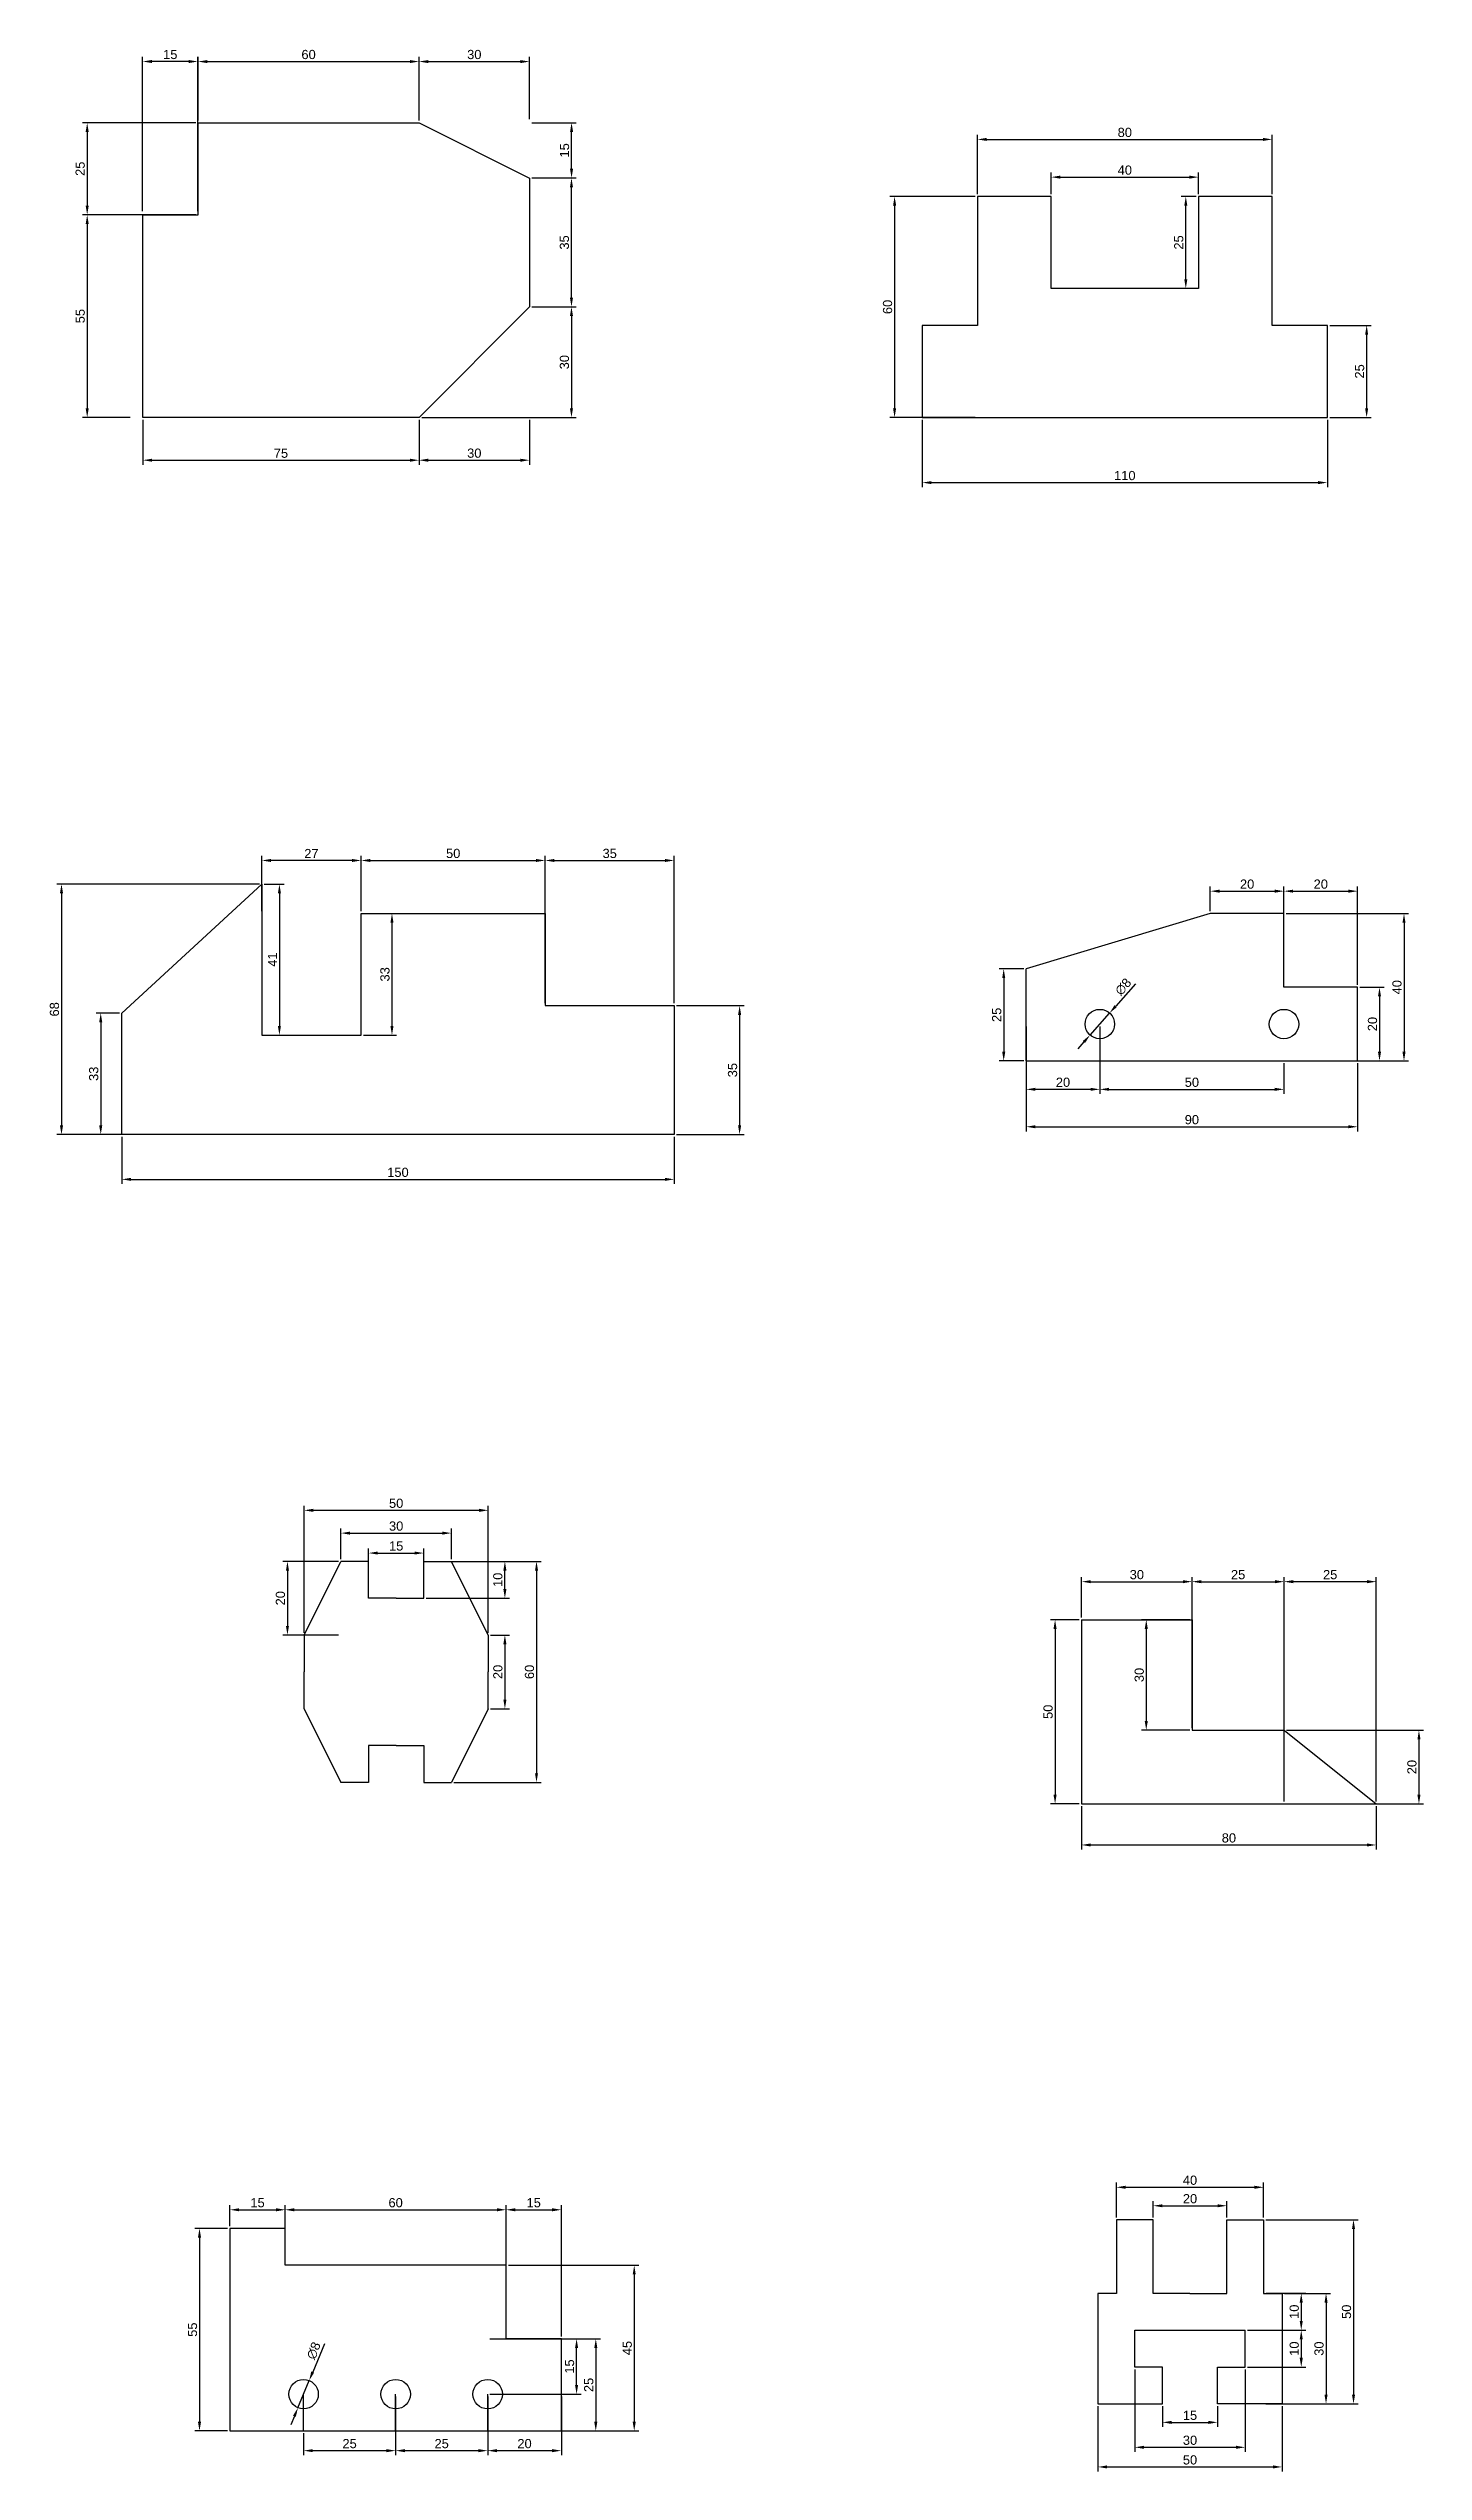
# Model space of a CAD drawing. Header units: millimetres. Extents: x 721 to 8170, y 1595 to 4606.
# Drawn here: x 721 to 1094, y 1641 to 2299 of the extents above; entities that cross this region are included whole.
import ezdxf

# ---------------------------------------------------------------- set-up
doc = ezdxf.new("R2010")
doc.units = ezdxf.units.MM
doc.layers.get('0').update_dxf_attribs({"color": 255})
doc.styles.get("Standard").update_dxf_attribs({"font": 'arial.ttf'})
doc.dimstyles.new('ISO-25', dxfattribs={"dimtxt": 2.5, "dimasz": 2.5, "dimexe": 1.25, "dimexo": 0.625, "dimtad": 1, "dimtxsty": 'Standard', "dimcen": 2.5, "dimadec": 0, "dimazin": 0, "dimtfac": 1, "dimtmove": 0, "dimatfit": 3, "dimfxl": 1, "dimarcsym": 0})

msp = doc.modelspace()

# ---------------------------------------------------------------- blocks, each defined once
blk = doc.blocks.new('*D1')
at = {"color": 0, "lineweight": -2, "transparency": 16777216}
for p, q in [((761.17, 2279.22), (761.17, 2296.46)), ((821.17, 2279.22), (821.17, 2296.46)), ((763.67, 2295.21), (818.67, 2295.21))]:
    blk.add_line(p, q, dxfattribs=at)
at = {"color": 0, "transparency": 16777216}
for points in [[(763.67, 2295.62), (763.67, 2294.79), (761.17, 2295.21)], [(818.67, 2295.62), (818.67, 2294.79), (821.17, 2295.21)]]:
    blk.add_solid(points, dxfattribs=at)
at = {"layer": 'Defpoints', "color": 0, "transparency": 16777216}
for p in [(821.17, 2295.21), (761.17, 2278.6), (821.17, 2278.6)]:
    blk.add_point(p, dxfattribs=at)
at = {"color": 0, "transparency": 16777216, "insert": (791.17, 2297.11), "char_height": 2.5, "attachment_point": 5}
blk.add_mtext('60', dxfattribs=at)
blk = doc.blocks.new('*D2')
at = {"color": 0, "lineweight": -2, "transparency": 16777216}
for p, q in [((760.55, 2278.6), (729.8, 2278.6)), ((731.05, 2276.1), (731.05, 2256.1)), ((760.55, 2253.6), (729.8, 2253.6))]:
    blk.add_line(p, q, dxfattribs=at)
at = {"color": 0, "transparency": 16777216}
for points in [[(730.63, 2276.1), (731.47, 2276.1), (731.05, 2278.6)], [(730.63, 2256.1), (731.47, 2256.1), (731.05, 2253.6)]]:
    blk.add_solid(points, dxfattribs=at)
at = {"layer": 'Defpoints', "color": 0, "transparency": 16777216}
for p in [(761.17, 2278.6), (731.05, 2253.6), (761.17, 2253.6)]:
    blk.add_point(p, dxfattribs=at)
at = {"color": 0, "transparency": 16777216, "insert": (729.15, 2266.1), "char_height": 2.5, "attachment_point": 5, "rotation": 90}
blk.add_mtext('25', dxfattribs=at)
blk = doc.blocks.new('*D3')
at = {"color": 0, "lineweight": -2, "transparency": 16777216}
for p, q in [((746.11, 2254.57), (746.11, 2296.47)), ((761.11, 2254.57), (761.11, 2296.47)), ((758.61, 2295.22), (748.61, 2295.22))]:
    blk.add_line(p, q, dxfattribs=at)
at = {"color": 0, "transparency": 16777216}
for points in [[(748.61, 2295.64), (748.61, 2294.81), (746.11, 2295.22)], [(758.61, 2295.64), (758.61, 2294.81), (761.11, 2295.22)]]:
    blk.add_solid(points, dxfattribs=at)
at = {"layer": 'Defpoints', "color": 0, "transparency": 16777216}
for p in [(746.11, 2295.22), (746.11, 2253.94), (761.11, 2253.94)]:
    blk.add_point(p, dxfattribs=at)
at = {"color": 0, "transparency": 16777216, "insert": (753.61, 2297.12), "char_height": 2.5, "attachment_point": 5}
blk.add_mtext('15', dxfattribs=at)
blk = doc.blocks.new('*D4')
at = {"color": 0, "lineweight": -2, "transparency": 16777216}
for p, q in [((821.17, 2279.59), (821.17, 2296.46)), ((851.17, 2279.59), (851.17, 2296.46)), ((823.67, 2295.21), (848.67, 2295.21))]:
    blk.add_line(p, q, dxfattribs=at)
at = {"color": 0, "transparency": 16777216}
for points in [[(823.67, 2295.62), (823.67, 2294.79), (821.17, 2295.21)], [(848.67, 2295.62), (848.67, 2294.79), (851.17, 2295.21)]]:
    blk.add_solid(points, dxfattribs=at)
at = {"layer": 'Defpoints', "color": 0, "transparency": 16777216}
for p in [(851.17, 2295.21), (821.17, 2278.96), (851.17, 2278.96)]:
    blk.add_point(p, dxfattribs=at)
at = {"color": 0, "transparency": 16777216, "insert": (836.17, 2297.11), "char_height": 2.5, "attachment_point": 5}
blk.add_mtext('30', dxfattribs=at)
blk = doc.blocks.new('*D5')
at = {"color": 0, "lineweight": -2, "transparency": 16777216}
for p, q in [((851.8, 2278.6), (863.83, 2278.6)), ((862.58, 2266.1), (862.58, 2276.1)), ((851.8, 2263.6), (863.83, 2263.6))]:
    blk.add_line(p, q, dxfattribs=at)
at = {"color": 0, "transparency": 16777216}
for points in [[(862.17, 2276.1), (863, 2276.1), (862.58, 2278.6)], [(862.17, 2266.1), (863, 2266.1), (862.58, 2263.6)]]:
    blk.add_solid(points, dxfattribs=at)
at = {"layer": 'Defpoints', "color": 0, "transparency": 16777216}
for p in [(851.17, 2278.6), (862.58, 2278.6), (851.17, 2263.6)]:
    blk.add_point(p, dxfattribs=at)
at = {"color": 0, "transparency": 16777216, "insert": (860.68, 2271.1), "char_height": 2.5, "attachment_point": 5, "rotation": 90}
blk.add_mtext('15', dxfattribs=at)
blk = doc.blocks.new('*D6')
at = {"color": 0, "lineweight": -2, "transparency": 16777216}
for p, q in [((851.8, 2263.6), (863.81, 2263.6)), ((862.56, 2231.1), (862.56, 2261.1)), ((851.8, 2228.6), (863.81, 2228.6))]:
    blk.add_line(p, q, dxfattribs=at)
at = {"color": 0, "transparency": 16777216}
for points in [[(862.14, 2261.1), (862.97, 2261.1), (862.56, 2263.6)], [(862.14, 2231.1), (862.97, 2231.1), (862.56, 2228.6)]]:
    blk.add_solid(points, dxfattribs=at)
at = {"layer": 'Defpoints', "color": 0, "transparency": 16777216}
for p in [(851.17, 2263.6), (862.56, 2263.6), (851.17, 2228.6)]:
    blk.add_point(p, dxfattribs=at)
at = {"color": 0, "transparency": 16777216, "insert": (860.65, 2246.1), "char_height": 2.5, "attachment_point": 5, "rotation": 90}
blk.add_mtext('35', dxfattribs=at)
blk = doc.blocks.new('*D7')
at = {"color": 0, "lineweight": -2, "transparency": 16777216}
for p, q in [((821.17, 2197.97), (821.17, 2185.74)), ((851.17, 2197.97), (851.17, 2185.74)), ((823.67, 2186.99), (848.67, 2186.99))]:
    blk.add_line(p, q, dxfattribs=at)
at = {"color": 0, "transparency": 16777216}
for points in [[(823.67, 2187.4), (823.67, 2186.57), (821.17, 2186.99)], [(848.67, 2187.4), (848.67, 2186.57), (851.17, 2186.99)]]:
    blk.add_solid(points, dxfattribs=at)
at = {"layer": 'Defpoints', "color": 0, "transparency": 16777216}
for p in [(821.17, 2198.6), (851.17, 2198.6), (851.17, 2186.99)]:
    blk.add_point(p, dxfattribs=at)
at = {"color": 0, "transparency": 16777216, "insert": (836.17, 2188.89), "char_height": 2.5, "attachment_point": 5}
blk.add_mtext('30', dxfattribs=at)
blk = doc.blocks.new('*D8')
at = {"color": 0, "lineweight": -2, "transparency": 16777216}
for p, q in [((851.9, 2228.6), (863.81, 2228.6)), ((862.56, 2226.1), (862.56, 2201.1)), ((821.9, 2198.6), (863.81, 2198.6))]:
    blk.add_line(p, q, dxfattribs=at)
at = {"color": 0, "transparency": 16777216}
for points in [[(862.14, 2226.1), (862.97, 2226.1), (862.56, 2228.6)], [(862.14, 2201.1), (862.97, 2201.1), (862.56, 2198.6)]]:
    blk.add_solid(points, dxfattribs=at)
at = {"layer": 'Defpoints', "color": 0, "transparency": 16777216}
for p in [(851.27, 2228.6), (821.27, 2198.6), (862.56, 2198.6)]:
    blk.add_point(p, dxfattribs=at)
at = {"color": 0, "transparency": 16777216, "insert": (860.65, 2213.6), "char_height": 2.5, "attachment_point": 5, "rotation": 90}
blk.add_mtext('30', dxfattribs=at)
blk = doc.blocks.new('*D9')
at = {"color": 0, "lineweight": -2, "transparency": 16777216}
for p, q in [((746.17, 2197.97), (746.17, 2185.74)), ((821.17, 2197.97), (821.17, 2185.74)), ((748.67, 2186.99), (818.67, 2186.99))]:
    blk.add_line(p, q, dxfattribs=at)
at = {"color": 0, "transparency": 16777216}
for points in [[(748.67, 2187.4), (748.67, 2186.57), (746.17, 2186.99)], [(818.67, 2187.4), (818.67, 2186.57), (821.17, 2186.99)]]:
    blk.add_solid(points, dxfattribs=at)
at = {"layer": 'Defpoints', "color": 0, "transparency": 16777216}
for p in [(746.17, 2198.6), (821.17, 2198.6), (821.17, 2186.99)]:
    blk.add_point(p, dxfattribs=at)
at = {"color": 0, "transparency": 16777216, "insert": (783.67, 2188.88), "char_height": 2.5, "attachment_point": 5}
blk.add_mtext('75', dxfattribs=at)
blk = doc.blocks.new('*D10')
at = {"color": 0, "lineweight": -2, "transparency": 16777216}
for p, q in [((742.72, 2253.6), (729.8, 2253.6)), ((731.05, 2251.1), (731.05, 2201.1)), ((742.72, 2198.6), (729.8, 2198.6))]:
    blk.add_line(p, q, dxfattribs=at)
at = {"color": 0, "transparency": 16777216}
for points in [[(730.63, 2251.1), (731.47, 2251.1), (731.05, 2253.6)], [(730.63, 2201.1), (731.47, 2201.1), (731.05, 2198.6)]]:
    blk.add_solid(points, dxfattribs=at)
at = {"layer": 'Defpoints', "color": 0, "transparency": 16777216}
for p in [(743.35, 2253.6), (731.05, 2198.6), (743.35, 2198.6)]:
    blk.add_point(p, dxfattribs=at)
at = {"color": 0, "transparency": 16777216, "insert": (729.15, 2226.1), "char_height": 2.5, "attachment_point": 5, "rotation": 90}
blk.add_mtext('55', dxfattribs=at)
blk = doc.blocks.new('*D11')
at = {"color": 0, "lineweight": -2, "transparency": 16777216}
for p, q in [((1032.2, 2258.6), (1028.13, 2258.6)), ((1029.38, 2236.1), (1029.38, 2256.1)), ((1032.2, 2233.6), (1028.13, 2233.6))]:
    blk.add_line(p, q, dxfattribs=at)
at = {"color": 0, "transparency": 16777216}
for points in [[(1028.96, 2256.1), (1029.8, 2256.1), (1029.38, 2258.6)], [(1028.96, 2236.1), (1029.8, 2236.1), (1029.38, 2233.6)]]:
    blk.add_solid(points, dxfattribs=at)
at = {"layer": 'Defpoints', "color": 0, "transparency": 16777216}
for p in [(1029.38, 2258.6), (1032.82, 2258.6), (1032.82, 2233.6)]:
    blk.add_point(p, dxfattribs=at)
at = {"color": 0, "transparency": 16777216, "insert": (1027.48, 2246.1), "char_height": 2.5, "attachment_point": 5, "rotation": 90}
blk.add_mtext('25', dxfattribs=at)
blk = doc.blocks.new('*D12')
at = {"color": 0, "lineweight": -2, "transparency": 16777216}
for p, q in [((992.82, 2259.22), (992.82, 2265.08)), ((995.32, 2263.83), (1030.32, 2263.83)), ((1032.82, 2259.22), (1032.82, 2265.08))]:
    blk.add_line(p, q, dxfattribs=at)
at = {"color": 0, "transparency": 16777216}
for points in [[(995.32, 2264.25), (995.32, 2263.41), (992.82, 2263.83)], [(1030.32, 2264.25), (1030.32, 2263.41), (1032.82, 2263.83)]]:
    blk.add_solid(points, dxfattribs=at)
at = {"layer": 'Defpoints', "color": 0, "transparency": 16777216}
for p in [(1032.82, 2263.83), (992.82, 2258.6), (1032.82, 2258.6)]:
    blk.add_point(p, dxfattribs=at)
at = {"color": 0, "transparency": 16777216, "insert": (1012.82, 2265.73), "char_height": 2.5, "attachment_point": 5}
blk.add_mtext('40', dxfattribs=at)
blk = doc.blocks.new('*D13')
at = {"color": 0, "lineweight": -2, "transparency": 16777216}
for p, q in [((972.82, 2259.22), (972.82, 2275.32)), ((975.32, 2274.07), (1050.32, 2274.07)), ((1052.82, 2259.22), (1052.82, 2275.32))]:
    blk.add_line(p, q, dxfattribs=at)
at = {"color": 0, "transparency": 16777216}
for points in [[(975.32, 2274.49), (975.32, 2273.66), (972.82, 2274.07)], [(1050.32, 2274.49), (1050.32, 2273.66), (1052.82, 2274.07)]]:
    blk.add_solid(points, dxfattribs=at)
at = {"layer": 'Defpoints', "color": 0, "transparency": 16777216}
for p in [(1052.82, 2274.07), (972.82, 2258.6), (1052.82, 2258.6)]:
    blk.add_point(p, dxfattribs=at)
at = {"color": 0, "transparency": 16777216, "insert": (1012.82, 2275.97), "char_height": 2.5, "attachment_point": 5}
blk.add_mtext('80', dxfattribs=at)
blk = doc.blocks.new('*D14')
at = {"color": 0, "lineweight": -2, "transparency": 16777216}
for p, q in [((972.2, 2258.6), (949.05, 2258.6)), ((950.3, 2256.1), (950.3, 2201.1)), ((972.2, 2198.6), (949.05, 2198.6))]:
    blk.add_line(p, q, dxfattribs=at)
at = {"color": 0, "transparency": 16777216}
for points in [[(949.88, 2256.1), (950.72, 2256.1), (950.3, 2258.6)], [(949.88, 2201.1), (950.72, 2201.1), (950.3, 2198.6)]]:
    blk.add_solid(points, dxfattribs=at)
at = {"layer": 'Defpoints', "color": 0, "transparency": 16777216}
for p in [(972.82, 2258.6), (950.3, 2198.6), (972.82, 2198.6)]:
    blk.add_point(p, dxfattribs=at)
at = {"color": 0, "transparency": 16777216, "insert": (948.4, 2228.6), "char_height": 2.5, "attachment_point": 5, "rotation": 90}
blk.add_mtext('60', dxfattribs=at)
blk = doc.blocks.new('*D15')
at = {"color": 0, "lineweight": -2, "transparency": 16777216}
for p, q in [((1068.45, 2223.6), (1079.74, 2223.6)), ((1078.49, 2221.1), (1078.49, 2201.1)), ((1068.45, 2198.6), (1079.74, 2198.6))]:
    blk.add_line(p, q, dxfattribs=at)
at = {"color": 0, "transparency": 16777216}
for points in [[(1078.07, 2221.1), (1078.9, 2221.1), (1078.49, 2223.6)], [(1078.07, 2201.1), (1078.9, 2201.1), (1078.49, 2198.6)]]:
    blk.add_solid(points, dxfattribs=at)
at = {"layer": 'Defpoints', "color": 0, "transparency": 16777216}
for p in [(1067.82, 2223.6), (1067.82, 2198.6), (1078.49, 2198.6)]:
    blk.add_point(p, dxfattribs=at)
at = {"color": 0, "transparency": 16777216, "insert": (1076.58, 2211.1), "char_height": 2.5, "attachment_point": 5, "rotation": 90}
blk.add_mtext('25', dxfattribs=at)
blk = doc.blocks.new('*D16')
at = {"color": 0, "lineweight": -2, "transparency": 16777216}
for p, q in [((957.82, 2197.97), (957.82, 2179.66)), ((1067.82, 2197.97), (1067.82, 2179.66)), ((960.32, 2180.91), (1065.32, 2180.91))]:
    blk.add_line(p, q, dxfattribs=at)
at = {"color": 0, "transparency": 16777216}
for points in [[(960.32, 2181.33), (960.32, 2180.5), (957.82, 2180.91)], [(1065.32, 2181.33), (1065.32, 2180.5), (1067.82, 2180.91)]]:
    blk.add_solid(points, dxfattribs=at)
at = {"layer": 'Defpoints', "color": 0, "transparency": 16777216}
for p in [(957.82, 2198.6), (1067.82, 2198.6), (1067.82, 2180.91)]:
    blk.add_point(p, dxfattribs=at)
at = {"color": 0, "transparency": 16777216, "insert": (1012.82, 2182.81), "char_height": 2.5, "attachment_point": 5}
blk.add_mtext('110', dxfattribs=at)
blk = doc.blocks.new('*D17')
at = {"color": 0, "lineweight": -2, "transparency": 16777216}
for p, q in [((777.82, 2071.92), (722.82, 2071.92)), ((724.07, 2069.42), (724.07, 2006.42)), ((777.82, 2003.92), (722.82, 2003.92))]:
    blk.add_line(p, q, dxfattribs=at)
at = {"color": 0, "transparency": 16777216}
for points in [[(723.65, 2069.42), (724.49, 2069.42), (724.07, 2071.92)], [(723.65, 2006.42), (724.49, 2006.42), (724.07, 2003.92)]]:
    blk.add_solid(points, dxfattribs=at)
at = {"layer": 'Defpoints', "color": 0, "transparency": 16777216}
for p in [(778.44, 2071.92), (724.07, 2003.92), (778.44, 2003.92)]:
    blk.add_point(p, dxfattribs=at)
at = {"color": 0, "transparency": 16777216, "insert": (722.17, 2037.92), "char_height": 2.5, "attachment_point": 5, "rotation": 90}
blk.add_mtext('68', dxfattribs=at)
blk = doc.blocks.new('*D18')
at = {"color": 0, "lineweight": -2, "transparency": 16777216}
for p, q in [((739.82, 2036.92), (733.48, 2036.92)), ((734.73, 2034.42), (734.73, 2006.42)), ((739.82, 2003.92), (733.48, 2003.92))]:
    blk.add_line(p, q, dxfattribs=at)
at = {"color": 0, "transparency": 16777216}
for points in [[(734.31, 2034.42), (735.15, 2034.42), (734.73, 2036.92)], [(734.31, 2006.42), (735.15, 2006.42), (734.73, 2003.92)]]:
    blk.add_solid(points, dxfattribs=at)
at = {"layer": 'Defpoints', "color": 0, "transparency": 16777216}
for p in [(740.44, 2036.92), (734.73, 2003.92), (740.44, 2003.92)]:
    blk.add_point(p, dxfattribs=at)
at = {"color": 0, "transparency": 16777216, "insert": (732.83, 2020.42), "char_height": 2.5, "attachment_point": 5, "rotation": 90}
blk.add_mtext('33', dxfattribs=at)
blk = doc.blocks.new('*D19')
at = {"color": 0, "lineweight": -2, "transparency": 16777216}
for p, q in [((779.07, 2071.92), (784.5, 2071.92)), ((783.25, 2069.42), (783.25, 2033.42)), ((779.07, 2030.92), (784.5, 2030.92))]:
    blk.add_line(p, q, dxfattribs=at)
at = {"color": 0, "transparency": 16777216}
for points in [[(782.83, 2069.42), (783.66, 2069.42), (783.25, 2071.92)], [(782.83, 2033.42), (783.66, 2033.42), (783.25, 2030.92)]]:
    blk.add_solid(points, dxfattribs=at)
at = {"layer": 'Defpoints', "color": 0, "transparency": 16777216}
for p in [(778.44, 2071.92), (778.44, 2030.92), (783.25, 2030.92)]:
    blk.add_point(p, dxfattribs=at)
at = {"color": 0, "transparency": 16777216, "insert": (781.37, 2051.42), "char_height": 2.5, "attachment_point": 5, "rotation": 90}
blk.add_mtext('41', dxfattribs=at)
blk = doc.blocks.new('*D20')
at = {"color": 0, "lineweight": -2, "transparency": 16777216}
for p, q in [((778.44, 2064.54), (778.44, 2079.58)), ((805.44, 2064.54), (805.44, 2079.58)), ((802.94, 2078.33), (780.94, 2078.33))]:
    blk.add_line(p, q, dxfattribs=at)
at = {"color": 0, "transparency": 16777216}
for points in [[(780.94, 2078.75), (780.94, 2077.92), (778.44, 2078.33)], [(802.94, 2078.75), (802.94, 2077.92), (805.44, 2078.33)]]:
    blk.add_solid(points, dxfattribs=at)
at = {"layer": 'Defpoints', "color": 0, "transparency": 16777216}
for p in [(778.44, 2078.33), (778.44, 2063.92), (805.44, 2063.92)]:
    blk.add_point(p, dxfattribs=at)
at = {"color": 0, "transparency": 16777216, "insert": (791.94, 2080.21), "char_height": 2.5, "attachment_point": 5}
blk.add_mtext('27', dxfattribs=at)
blk = doc.blocks.new('*D21')
at = {"color": 0, "lineweight": -2, "transparency": 16777216}
for p, q in [((806.07, 2063.92), (815.06, 2063.92)), ((813.81, 2061.42), (813.81, 2033.42)), ((806.07, 2030.92), (815.06, 2030.92))]:
    blk.add_line(p, q, dxfattribs=at)
at = {"color": 0, "transparency": 16777216}
for points in [[(813.4, 2061.42), (814.23, 2061.42), (813.81, 2063.92)], [(813.4, 2033.42), (814.23, 2033.42), (813.81, 2030.92)]]:
    blk.add_solid(points, dxfattribs=at)
at = {"layer": 'Defpoints', "color": 0, "transparency": 16777216}
for p in [(805.44, 2063.92), (805.44, 2030.92), (813.81, 2030.92)]:
    blk.add_point(p, dxfattribs=at)
at = {"color": 0, "transparency": 16777216, "insert": (811.91, 2047.42), "char_height": 2.5, "attachment_point": 5, "rotation": 90}
blk.add_mtext('33', dxfattribs=at)
blk = doc.blocks.new('*D22')
at = {"color": 0, "lineweight": -2, "transparency": 16777216}
for p, q in [((805.44, 2064.55), (805.44, 2079.58)), ((855.44, 2064.55), (855.44, 2079.58)), ((807.94, 2078.33), (852.94, 2078.33))]:
    blk.add_line(p, q, dxfattribs=at)
at = {"color": 0, "transparency": 16777216}
for points in [[(807.94, 2078.75), (807.94, 2077.92), (805.44, 2078.33)], [(852.94, 2078.75), (852.94, 2077.92), (855.44, 2078.33)]]:
    blk.add_solid(points, dxfattribs=at)
at = {"layer": 'Defpoints', "color": 0, "transparency": 16777216}
for p in [(855.44, 2078.33), (805.44, 2063.93), (855.44, 2063.93)]:
    blk.add_point(p, dxfattribs=at)
at = {"color": 0, "transparency": 16777216, "insert": (830.44, 2080.23), "char_height": 2.5, "attachment_point": 5}
blk.add_mtext('50', dxfattribs=at)
blk = doc.blocks.new('*D23')
at = {"color": 0, "lineweight": -2, "transparency": 16777216}
for p, q in [((855.44, 2039.55), (855.44, 2079.58)), ((890.44, 2039.55), (890.44, 2079.58)), ((857.94, 2078.33), (887.94, 2078.33))]:
    blk.add_line(p, q, dxfattribs=at)
at = {"color": 0, "transparency": 16777216}
for points in [[(857.94, 2078.75), (857.94, 2077.91), (855.44, 2078.33)], [(887.94, 2078.75), (887.94, 2077.91), (890.44, 2078.33)]]:
    blk.add_solid(points, dxfattribs=at)
at = {"layer": 'Defpoints', "color": 0, "transparency": 16777216}
for p in [(890.44, 2078.33), (855.44, 2038.92), (890.44, 2038.92)]:
    blk.add_point(p, dxfattribs=at)
at = {"color": 0, "transparency": 16777216, "insert": (872.94, 2080.23), "char_height": 2.5, "attachment_point": 5}
blk.add_mtext('35', dxfattribs=at)
blk = doc.blocks.new('*D24')
at = {"color": 0, "lineweight": -2, "transparency": 16777216}
for p, q in [((891.07, 2038.92), (909.46, 2038.92)), ((908.21, 2036.42), (908.21, 2006.42)), ((891.07, 2003.92), (909.46, 2003.92))]:
    blk.add_line(p, q, dxfattribs=at)
at = {"color": 0, "transparency": 16777216}
for points in [[(907.8, 2036.42), (908.63, 2036.42), (908.21, 2038.92)], [(907.8, 2006.42), (908.63, 2006.42), (908.21, 2003.92)]]:
    blk.add_solid(points, dxfattribs=at)
at = {"layer": 'Defpoints', "color": 0, "transparency": 16777216}
for p in [(890.44, 2038.92), (890.44, 2003.92), (908.21, 2003.92)]:
    blk.add_point(p, dxfattribs=at)
at = {"color": 0, "transparency": 16777216, "insert": (906.31, 2021.42), "char_height": 2.5, "attachment_point": 5, "rotation": 90}
blk.add_mtext('35', dxfattribs=at)
blk = doc.blocks.new('*D25')
at = {"color": 0, "lineweight": -2, "transparency": 16777216}
for p, q in [((740.44, 2003.29), (740.44, 1990.51)), ((890.44, 2003.29), (890.44, 1990.51)), ((742.94, 1991.76), (887.94, 1991.76))]:
    blk.add_line(p, q, dxfattribs=at)
at = {"color": 0, "transparency": 16777216}
for points in [[(742.94, 1992.18), (742.94, 1991.35), (740.44, 1991.76)], [(887.94, 1992.18), (887.94, 1991.35), (890.44, 1991.76)]]:
    blk.add_solid(points, dxfattribs=at)
at = {"layer": 'Defpoints', "color": 0, "transparency": 16777216}
for p in [(740.44, 2003.92), (890.44, 2003.92), (890.44, 1991.76)]:
    blk.add_point(p, dxfattribs=at)
at = {"color": 0, "transparency": 16777216, "insert": (815.44, 1993.66), "char_height": 2.5, "attachment_point": 5}
blk.add_mtext('150', dxfattribs=at)
blk = doc.blocks.new('*D26')
at = {"color": 0, "lineweight": -2, "transparency": 16777216}
for p, q in [((985.4, 2048.92), (978.68, 2048.92)), ((979.93, 2046.42), (979.93, 2026.42)), ((985.4, 2023.92), (978.68, 2023.92))]:
    blk.add_line(p, q, dxfattribs=at)
at = {"color": 0, "transparency": 16777216}
for points in [[(979.52, 2046.42), (980.35, 2046.42), (979.93, 2048.92)], [(979.52, 2026.42), (980.35, 2026.42), (979.93, 2023.92)]]:
    blk.add_solid(points, dxfattribs=at)
at = {"layer": 'Defpoints', "color": 0, "transparency": 16777216}
for p in [(986.03, 2048.92), (979.93, 2023.92), (986.03, 2023.92)]:
    blk.add_point(p, dxfattribs=at)
at = {"color": 0, "transparency": 16777216, "insert": (978.03, 2036.42), "char_height": 2.5, "attachment_point": 5, "rotation": 90}
blk.add_mtext('25', dxfattribs=at)
blk = doc.blocks.new('*D27')
at = {"color": 0, "lineweight": -2, "transparency": 16777216}
for p, q in [((986.03, 2023.29), (986.03, 2004.79)), ((1076.03, 2023.29), (1076.03, 2004.79)), ((988.53, 2006.04), (1073.53, 2006.04))]:
    blk.add_line(p, q, dxfattribs=at)
at = {"color": 0, "transparency": 16777216}
for points in [[(988.53, 2006.46), (988.53, 2005.63), (986.03, 2006.04)], [(1073.53, 2006.46), (1073.53, 2005.63), (1076.03, 2006.04)]]:
    blk.add_solid(points, dxfattribs=at)
at = {"layer": 'Defpoints', "color": 0, "transparency": 16777216}
for p in [(986.03, 2023.92), (1076.03, 2023.92), (1076.03, 2006.04)]:
    blk.add_point(p, dxfattribs=at)
at = {"color": 0, "transparency": 16777216, "insert": (1031.03, 2007.95), "char_height": 2.5, "attachment_point": 5}
blk.add_mtext('90', dxfattribs=at)
blk = doc.blocks.new('*D28')
at = {"color": 0, "lineweight": -2, "transparency": 16777216}
for p, q in [((986.03, 2033.29), (986.03, 2014.95)), ((1006.03, 2033.29), (1006.03, 2014.95)), ((1003.53, 2016.2), (988.53, 2016.2))]:
    blk.add_line(p, q, dxfattribs=at)
at = {"color": 0, "transparency": 16777216}
for points in [[(988.53, 2016.62), (988.53, 2015.79), (986.03, 2016.2)], [(1003.53, 2016.62), (1003.53, 2015.79), (1006.03, 2016.2)]]:
    blk.add_solid(points, dxfattribs=at)
at = {"layer": 'Defpoints', "color": 0, "transparency": 16777216}
for p in [(986.03, 2033.92), (1006.03, 2033.92), (986.03, 2016.2)]:
    blk.add_point(p, dxfattribs=at)
at = {"color": 0, "transparency": 16777216, "insert": (996.03, 2018.11), "char_height": 2.5, "attachment_point": 5}
blk.add_mtext('20', dxfattribs=at)
blk = doc.blocks.new('*D29')
at = {"color": 0, "lineweight": -2, "transparency": 16777216}
for p, q in [((1015.73, 2044.85), (1010.34, 2038.78)), ((1003.37, 2030.93), (1008.68, 2036.91)), ((1001.71, 2029.06), (1000.05, 2027.19))]:
    blk.add_line(p, q, dxfattribs=at)
at = {"color": 0, "transparency": 16777216}
for points in [[(1010.03, 2039.06), (1010.65, 2038.5), (1008.68, 2036.91)], [(1001.4, 2029.33), (1002.02, 2028.78), (1003.37, 2030.93)]]:
    blk.add_solid(points, dxfattribs=at)
at = {"layer": 'Defpoints', "color": 0, "transparency": 16777216}
for p in [(1008.68, 2036.91), (1003.37, 2030.93)]:
    blk.add_point(p, dxfattribs=at)
at = {"color": 0, "transparency": 16777216, "insert": (1012.39, 2044.06), "char_height": 2.5, "attachment_point": 5, "rotation": 48.40909}
blk.add_mtext('∅8', dxfattribs=at)
blk = doc.blocks.new('*D30')
at = {"color": 0, "lineweight": -2, "transparency": 16777216}
for p, q in [((1006.03, 2023.3), (1006.03, 2014.95)), ((1056.03, 2023.3), (1056.03, 2014.95)), ((1008.53, 2016.2), (1053.53, 2016.2))]:
    blk.add_line(p, q, dxfattribs=at)
at = {"color": 0, "transparency": 16777216}
for points in [[(1008.53, 2016.62), (1008.53, 2015.79), (1006.03, 2016.2)], [(1053.53, 2016.62), (1053.53, 2015.79), (1056.03, 2016.2)]]:
    blk.add_solid(points, dxfattribs=at)
at = {"layer": 'Defpoints', "color": 0, "transparency": 16777216}
for p in [(1006.03, 2023.92), (1056.03, 2023.92), (1056.03, 2016.2)]:
    blk.add_point(p, dxfattribs=at)
at = {"color": 0, "transparency": 16777216, "insert": (1031.03, 2018.11), "char_height": 2.5, "attachment_point": 5}
blk.add_mtext('50', dxfattribs=at)
blk = doc.blocks.new('*D31')
at = {"color": 0, "lineweight": -2, "transparency": 16777216}
for p, q in [((1076.65, 2043.92), (1083.23, 2043.92)), ((1081.98, 2041.42), (1081.98, 2026.42)), ((1076.65, 2023.92), (1083.23, 2023.92))]:
    blk.add_line(p, q, dxfattribs=at)
at = {"color": 0, "transparency": 16777216}
for points in [[(1081.56, 2041.42), (1082.39, 2041.42), (1081.98, 2043.92)], [(1081.56, 2026.42), (1082.39, 2026.42), (1081.98, 2023.92)]]:
    blk.add_solid(points, dxfattribs=at)
at = {"layer": 'Defpoints', "color": 0, "transparency": 16777216}
for p in [(1076.03, 2043.92), (1076.03, 2023.92), (1081.98, 2023.92)]:
    blk.add_point(p, dxfattribs=at)
at = {"color": 0, "transparency": 16777216, "insert": (1080.08, 2033.92), "char_height": 2.5, "attachment_point": 5, "rotation": 90}
blk.add_mtext('20', dxfattribs=at)
blk = doc.blocks.new('*D32')
at = {"color": 0, "lineweight": -2, "transparency": 16777216}
for p, q in [((1056.65, 2063.92), (1089.88, 2063.92)), ((1088.63, 2061.42), (1088.63, 2026.42)), ((1056.65, 2023.92), (1089.88, 2023.92))]:
    blk.add_line(p, q, dxfattribs=at)
at = {"color": 0, "transparency": 16777216}
for points in [[(1088.21, 2061.42), (1089.05, 2061.42), (1088.63, 2063.92)], [(1088.21, 2026.42), (1089.05, 2026.42), (1088.63, 2023.92)]]:
    blk.add_solid(points, dxfattribs=at)
at = {"layer": 'Defpoints', "color": 0, "transparency": 16777216}
for p in [(1056.03, 2063.92), (1056.03, 2023.92), (1088.63, 2023.92)]:
    blk.add_point(p, dxfattribs=at)
at = {"color": 0, "transparency": 16777216, "insert": (1086.73, 2043.92), "char_height": 2.5, "attachment_point": 5, "rotation": 90}
blk.add_mtext('40', dxfattribs=at)
blk = doc.blocks.new('*D33')
at = {"color": 0, "lineweight": -2, "transparency": 16777216}
for p, q in [((1036.03, 2064.54), (1036.03, 2071.25)), ((1038.53, 2070), (1053.53, 2070)), ((1056.03, 2064.54), (1056.03, 2071.25))]:
    blk.add_line(p, q, dxfattribs=at)
at = {"color": 0, "transparency": 16777216}
for points in [[(1038.53, 2070.42), (1038.53, 2069.58), (1036.03, 2070)], [(1053.53, 2070.42), (1053.53, 2069.58), (1056.03, 2070)]]:
    blk.add_solid(points, dxfattribs=at)
at = {"layer": 'Defpoints', "color": 0, "transparency": 16777216}
for p in [(1056.03, 2070), (1036.03, 2063.92), (1056.03, 2063.92)]:
    blk.add_point(p, dxfattribs=at)
at = {"color": 0, "transparency": 16777216, "insert": (1046.03, 2071.9), "char_height": 2.5, "attachment_point": 5}
blk.add_mtext('20', dxfattribs=at)
blk = doc.blocks.new('*D34')
at = {"color": 0, "lineweight": -2, "transparency": 16777216}
for p, q in [((1056.03, 2044.54), (1056.03, 2071.25)), ((1058.53, 2070), (1073.53, 2070)), ((1076.03, 2044.54), (1076.03, 2071.25))]:
    blk.add_line(p, q, dxfattribs=at)
at = {"color": 0, "transparency": 16777216}
for points in [[(1058.53, 2070.42), (1058.53, 2069.58), (1056.03, 2070)], [(1073.53, 2070.42), (1073.53, 2069.58), (1076.03, 2070)]]:
    blk.add_solid(points, dxfattribs=at)
at = {"layer": 'Defpoints', "color": 0, "transparency": 16777216}
for p in [(1076.03, 2070), (1056.03, 2043.92), (1076.03, 2043.92)]:
    blk.add_point(p, dxfattribs=at)
at = {"color": 0, "transparency": 16777216, "insert": (1066.03, 2071.9), "char_height": 2.5, "attachment_point": 5}
blk.add_mtext('20', dxfattribs=at)
blk = doc.blocks.new('*D35')
at = {"color": 0, "lineweight": -2, "transparency": 16777216}
for p, q in [((807.45, 1878.68), (807.45, 1891.57)), ((809.95, 1890.32), (819.95, 1890.32)), ((822.45, 1878.68), (822.45, 1891.57))]:
    blk.add_line(p, q, dxfattribs=at)
at = {"color": 0, "transparency": 16777216}
for points in [[(809.95, 1890.73), (809.95, 1889.9), (807.45, 1890.32)], [(819.95, 1890.73), (819.95, 1889.9), (822.45, 1890.32)]]:
    blk.add_solid(points, dxfattribs=at)
at = {"layer": 'Defpoints', "color": 0, "transparency": 16777216}
for p in [(822.45, 1890.32), (807.45, 1878.05), (822.45, 1878.05)]:
    blk.add_point(p, dxfattribs=at)
at = {"color": 0, "transparency": 16777216, "insert": (814.95, 1892.22), "char_height": 2.5, "attachment_point": 5}
blk.add_mtext('15', dxfattribs=at)
blk = doc.blocks.new('*D36')
at = {"color": 0, "lineweight": -2, "transparency": 16777216}
for p, q in [((799.95, 1888.68), (799.95, 1896.98)), ((802.45, 1895.73), (827.45, 1895.73)), ((829.95, 1888.68), (829.95, 1896.98))]:
    blk.add_line(p, q, dxfattribs=at)
at = {"color": 0, "transparency": 16777216}
for points in [[(802.45, 1896.15), (802.45, 1895.31), (799.95, 1895.73)], [(827.45, 1896.15), (827.45, 1895.31), (829.95, 1895.73)]]:
    blk.add_solid(points, dxfattribs=at)
at = {"layer": 'Defpoints', "color": 0, "transparency": 16777216}
for p in [(829.95, 1895.73), (799.95, 1888.05), (829.95, 1888.05)]:
    blk.add_point(p, dxfattribs=at)
at = {"color": 0, "transparency": 16777216, "insert": (814.95, 1897.63), "char_height": 2.5, "attachment_point": 5}
blk.add_mtext('30', dxfattribs=at)
blk = doc.blocks.new('*D37')
at = {"color": 0, "lineweight": -2, "transparency": 16777216}
for p, q in [((789.95, 1868.68), (789.95, 1903.17)), ((792.45, 1901.92), (837.45, 1901.92)), ((839.95, 1868.68), (839.95, 1903.17))]:
    blk.add_line(p, q, dxfattribs=at)
at = {"color": 0, "transparency": 16777216}
for points in [[(792.45, 1902.34), (792.45, 1901.5), (789.95, 1901.92)], [(837.45, 1902.34), (837.45, 1901.5), (839.95, 1901.92)]]:
    blk.add_solid(points, dxfattribs=at)
at = {"layer": 'Defpoints', "color": 0, "transparency": 16777216}
for p in [(839.95, 1901.92), (789.95, 1868.05), (839.95, 1868.05)]:
    blk.add_point(p, dxfattribs=at)
at = {"color": 0, "transparency": 16777216, "insert": (814.95, 1903.82), "char_height": 2.5, "attachment_point": 5}
blk.add_mtext('50', dxfattribs=at)
blk = doc.blocks.new('*D38')
at = {"color": 0, "lineweight": -2, "transparency": 16777216}
for p, q in [((823.08, 1888.05), (845.73, 1888.05)), ((844.48, 1880.55), (844.48, 1885.55)), ((823.08, 1878.05), (845.73, 1878.05))]:
    blk.add_line(p, q, dxfattribs=at)
at = {"color": 0, "transparency": 16777216}
for points in [[(844.06, 1885.55), (844.89, 1885.55), (844.48, 1888.05)], [(844.06, 1880.55), (844.89, 1880.55), (844.48, 1878.05)]]:
    blk.add_solid(points, dxfattribs=at)
at = {"layer": 'Defpoints', "color": 0, "transparency": 16777216}
for p in [(822.45, 1888.05), (844.48, 1888.05), (822.45, 1878.05)]:
    blk.add_point(p, dxfattribs=at)
at = {"color": 0, "transparency": 16777216, "insert": (842.57, 1883.05), "char_height": 2.5, "attachment_point": 5, "rotation": 90}
blk.add_mtext('10', dxfattribs=at)
blk = doc.blocks.new('*D39')
at = {"color": 0, "lineweight": -2, "transparency": 16777216}
for p, q in [((840.58, 1868.05), (845.73, 1868.05)), ((844.48, 1865.55), (844.48, 1850.55)), ((840.58, 1848.05), (845.73, 1848.05))]:
    blk.add_line(p, q, dxfattribs=at)
at = {"color": 0, "transparency": 16777216}
for points in [[(844.06, 1865.55), (844.9, 1865.55), (844.48, 1868.05)], [(844.06, 1850.55), (844.9, 1850.55), (844.48, 1848.05)]]:
    blk.add_solid(points, dxfattribs=at)
at = {"layer": 'Defpoints', "color": 0, "transparency": 16777216}
for p in [(839.95, 1868.05), (839.95, 1848.05), (844.48, 1848.05)]:
    blk.add_point(p, dxfattribs=at)
at = {"color": 0, "transparency": 16777216, "insert": (842.58, 1858.05), "char_height": 2.5, "attachment_point": 5, "rotation": 90}
blk.add_mtext('20', dxfattribs=at)
blk = doc.blocks.new('*D40')
at = {"color": 0, "lineweight": -2, "transparency": 16777216}
for p, q in [((830.58, 1888.05), (854.31, 1888.05)), ((853.06, 1885.55), (853.06, 1830.55)), ((830.58, 1828.05), (854.31, 1828.05))]:
    blk.add_line(p, q, dxfattribs=at)
at = {"color": 0, "transparency": 16777216}
for points in [[(852.65, 1885.55), (853.48, 1885.55), (853.06, 1888.05)], [(852.65, 1830.55), (853.48, 1830.55), (853.06, 1828.05)]]:
    blk.add_solid(points, dxfattribs=at)
at = {"layer": 'Defpoints', "color": 0, "transparency": 16777216}
for p in [(829.95, 1888.05), (829.95, 1828.05), (853.06, 1828.05)]:
    blk.add_point(p, dxfattribs=at)
at = {"color": 0, "transparency": 16777216, "insert": (851.16, 1858.05), "char_height": 2.5, "attachment_point": 5, "rotation": 90}
blk.add_mtext('60', dxfattribs=at)
blk = doc.blocks.new('*D41')
at = {"color": 0, "lineweight": -2, "transparency": 16777216}
for p, q in [((769.81, 1707.62), (769.81, 1713.29)), ((772.31, 1712.04), (782.31, 1712.04)), ((784.81, 1707.62), (784.81, 1713.29))]:
    blk.add_line(p, q, dxfattribs=at)
at = {"color": 0, "transparency": 16777216}
for points in [[(772.31, 1712.46), (772.31, 1711.62), (769.81, 1712.04)], [(782.31, 1712.46), (782.31, 1711.62), (784.81, 1712.04)]]:
    blk.add_solid(points, dxfattribs=at)
at = {"layer": 'Defpoints', "color": 0, "transparency": 16777216}
for p in [(784.81, 1712.04), (769.81, 1706.99), (784.81, 1706.99)]:
    blk.add_point(p, dxfattribs=at)
at = {"color": 0, "transparency": 16777216, "insert": (777.31, 1713.94), "char_height": 2.5, "attachment_point": 5}
blk.add_mtext('15', dxfattribs=at)
blk = doc.blocks.new('*D42')
at = {"color": 0, "lineweight": -2, "transparency": 16777216}
for p, q in [((784.81, 1697.62), (784.81, 1713.29)), ((787.31, 1712.04), (842.31, 1712.04)), ((844.81, 1697.62), (844.81, 1713.29))]:
    blk.add_line(p, q, dxfattribs=at)
at = {"color": 0, "transparency": 16777216}
for points in [[(787.31, 1712.46), (787.31, 1711.62), (784.81, 1712.04)], [(842.31, 1712.46), (842.31, 1711.62), (844.81, 1712.04)]]:
    blk.add_solid(points, dxfattribs=at)
at = {"layer": 'Defpoints', "color": 0, "transparency": 16777216}
for p in [(844.81, 1712.04), (784.81, 1696.99), (844.81, 1696.99)]:
    blk.add_point(p, dxfattribs=at)
at = {"color": 0, "transparency": 16777216, "insert": (814.81, 1713.94), "char_height": 2.5, "attachment_point": 5}
blk.add_mtext('60', dxfattribs=at)
blk = doc.blocks.new('*D43')
at = {"color": 0, "lineweight": -2, "transparency": 16777216}
for p, q in [((844.81, 1677.64), (844.81, 1713.29)), ((847.31, 1712.04), (857.31, 1712.04)), ((859.81, 1677.64), (859.81, 1713.29))]:
    blk.add_line(p, q, dxfattribs=at)
at = {"color": 0, "transparency": 16777216}
for points in [[(847.31, 1712.46), (847.31, 1711.62), (844.81, 1712.04)], [(857.31, 1712.46), (857.31, 1711.62), (859.81, 1712.04)]]:
    blk.add_solid(points, dxfattribs=at)
at = {"layer": 'Defpoints', "color": 0, "transparency": 16777216}
for p in [(859.81, 1712.04), (844.81, 1677.01), (859.81, 1677.01)]:
    blk.add_point(p, dxfattribs=at)
at = {"color": 0, "transparency": 16777216, "insert": (852.31, 1713.94), "char_height": 2.5, "attachment_point": 5}
blk.add_mtext('15', dxfattribs=at)
blk = doc.blocks.new('*D44')
at = {"color": 0, "lineweight": -2, "transparency": 16777216}
for p, q in [((769.18, 1706.99), (760.3, 1706.99)), ((761.55, 1704.49), (761.55, 1654.49)), ((769.18, 1651.99), (760.3, 1651.99))]:
    blk.add_line(p, q, dxfattribs=at)
at = {"color": 0, "transparency": 16777216}
for points in [[(761.13, 1704.49), (761.96, 1704.49), (761.55, 1706.99)], [(761.13, 1654.49), (761.96, 1654.49), (761.55, 1651.99)]]:
    blk.add_solid(points, dxfattribs=at)
at = {"layer": 'Defpoints', "color": 0, "transparency": 16777216}
for p in [(769.81, 1706.99), (761.55, 1651.99), (769.81, 1651.99)]:
    blk.add_point(p, dxfattribs=at)
at = {"color": 0, "transparency": 16777216, "insert": (759.65, 1679.49), "char_height": 2.5, "attachment_point": 5, "rotation": 90}
blk.add_mtext('55', dxfattribs=at)
blk = doc.blocks.new('*D45')
at = {"color": 0, "lineweight": -2, "transparency": 16777216}
for p, q in [((860.43, 1676.99), (870.41, 1676.99)), ((869.16, 1674.49), (869.16, 1654.49)), ((860.43, 1651.99), (870.41, 1651.99))]:
    blk.add_line(p, q, dxfattribs=at)
at = {"color": 0, "transparency": 16777216}
for points in [[(868.74, 1674.49), (869.58, 1674.49), (869.16, 1676.99)], [(868.74, 1654.49), (869.58, 1654.49), (869.16, 1651.99)]]:
    blk.add_solid(points, dxfattribs=at)
at = {"layer": 'Defpoints', "color": 0, "transparency": 16777216}
for p in [(859.81, 1676.99), (859.81, 1651.99), (869.16, 1651.99)]:
    blk.add_point(p, dxfattribs=at)
at = {"color": 0, "transparency": 16777216, "insert": (867.26, 1664.49), "char_height": 2.5, "attachment_point": 5, "rotation": 90}
blk.add_mtext('25', dxfattribs=at)
blk = doc.blocks.new('*D46')
at = {"color": 0, "lineweight": -2, "transparency": 16777216}
for p, q in [((845.43, 1696.99), (880.85, 1696.99)), ((879.6, 1694.49), (879.6, 1654.49)), ((845.43, 1651.99), (880.85, 1651.99))]:
    blk.add_line(p, q, dxfattribs=at)
at = {"color": 0, "transparency": 16777216}
for points in [[(879.18, 1694.49), (880.01, 1694.49), (879.6, 1696.99)], [(879.18, 1654.49), (880.01, 1654.49), (879.6, 1651.99)]]:
    blk.add_solid(points, dxfattribs=at)
at = {"layer": 'Defpoints', "color": 0, "transparency": 16777216}
for p in [(844.81, 1696.99), (844.81, 1651.99), (879.6, 1651.99)]:
    blk.add_point(p, dxfattribs=at)
at = {"color": 0, "transparency": 16777216, "insert": (877.7, 1674.49), "char_height": 2.5, "attachment_point": 5, "rotation": 90}
blk.add_mtext('45', dxfattribs=at)
blk = doc.blocks.new('*D47')
at = {"color": 0, "lineweight": -2, "transparency": 16777216}
for p, q in [((840.43, 1676.99), (865.2, 1676.99)), ((863.95, 1664.49), (863.95, 1674.49)), ((840.43, 1661.99), (865.2, 1661.99))]:
    blk.add_line(p, q, dxfattribs=at)
at = {"color": 0, "transparency": 16777216}
for points in [[(863.53, 1674.49), (864.36, 1674.49), (863.95, 1676.99)], [(863.53, 1664.49), (864.36, 1664.49), (863.95, 1661.99)]]:
    blk.add_solid(points, dxfattribs=at)
at = {"layer": 'Defpoints', "color": 0, "transparency": 16777216}
for p in [(839.81, 1676.99), (863.95, 1676.99), (839.81, 1661.99)]:
    blk.add_point(p, dxfattribs=at)
at = {"color": 0, "transparency": 16777216, "insert": (862.04, 1669.49), "char_height": 2.5, "attachment_point": 5, "rotation": 90}
blk.add_mtext('15', dxfattribs=at)
blk = doc.blocks.new('*D48')
at = {"color": 0, "lineweight": -2, "transparency": 16777216}
for p, q in [((795.46, 1675.63), (792.3, 1668)), ((788.28, 1658.3), (791.34, 1665.69)), ((787.32, 1655.99), (786.36, 1653.68))]:
    blk.add_line(p, q, dxfattribs=at)
at = {"color": 0, "transparency": 16777216}
for points in [[(791.91, 1668.16), (792.68, 1667.84), (791.34, 1665.69)], [(786.94, 1656.15), (787.71, 1655.83), (788.28, 1658.3)]]:
    blk.add_solid(points, dxfattribs=at)
at = {"layer": 'Defpoints', "color": 0, "transparency": 16777216}
for p in [(791.34, 1665.69), (788.28, 1658.3)]:
    blk.add_point(p, dxfattribs=at)
at = {"color": 0, "transparency": 16777216, "insert": (792.56, 1673.79), "char_height": 2.5, "attachment_point": 5, "rotation": 67.49209}
blk.add_mtext('∅8', dxfattribs=at)
blk = doc.blocks.new('*D49')
at = {"color": 0, "lineweight": -2, "transparency": 16777216}
for p, q in [((789.81, 1651.37), (789.81, 1645.4)), ((814.81, 1651.37), (814.81, 1645.4)), ((792.31, 1646.65), (812.31, 1646.65))]:
    blk.add_line(p, q, dxfattribs=at)
at = {"color": 0, "transparency": 16777216}
for points in [[(792.31, 1647.06), (792.31, 1646.23), (789.81, 1646.65)], [(812.31, 1647.06), (812.31, 1646.23), (814.81, 1646.65)]]:
    blk.add_solid(points, dxfattribs=at)
at = {"layer": 'Defpoints', "color": 0, "transparency": 16777216}
for p in [(789.81, 1651.99), (814.81, 1651.99), (814.81, 1646.65)]:
    blk.add_point(p, dxfattribs=at)
at = {"color": 0, "transparency": 16777216, "insert": (802.31, 1648.55), "char_height": 2.5, "attachment_point": 5}
blk.add_mtext('25', dxfattribs=at)
blk = doc.blocks.new('*D50')
at = {"color": 0, "lineweight": -2, "transparency": 16777216}
for p, q in [((814.81, 1661.37), (814.81, 1645.4)), ((839.81, 1661.37), (839.81, 1645.4)), ((817.31, 1646.65), (837.31, 1646.65))]:
    blk.add_line(p, q, dxfattribs=at)
at = {"color": 0, "transparency": 16777216}
for points in [[(817.31, 1647.06), (817.31, 1646.23), (814.81, 1646.65)], [(837.31, 1647.06), (837.31, 1646.23), (839.81, 1646.65)]]:
    blk.add_solid(points, dxfattribs=at)
at = {"layer": 'Defpoints', "color": 0, "transparency": 16777216}
for p in [(814.81, 1661.99), (839.81, 1661.99), (839.81, 1646.65)]:
    blk.add_point(p, dxfattribs=at)
at = {"color": 0, "transparency": 16777216, "insert": (827.31, 1648.55), "char_height": 2.5, "attachment_point": 5}
blk.add_mtext('25', dxfattribs=at)
blk = doc.blocks.new('*D51')
at = {"color": 0, "lineweight": -2, "transparency": 16777216}
for p, q in [((839.81, 1661.37), (839.81, 1645.4)), ((859.81, 1661.37), (859.81, 1645.4)), ((842.31, 1646.65), (857.31, 1646.65))]:
    blk.add_line(p, q, dxfattribs=at)
at = {"color": 0, "transparency": 16777216}
for points in [[(842.31, 1647.06), (842.31, 1646.23), (839.81, 1646.65)], [(857.31, 1647.06), (857.31, 1646.23), (859.81, 1646.65)]]:
    blk.add_solid(points, dxfattribs=at)
at = {"layer": 'Defpoints', "color": 0, "transparency": 16777216}
for p in [(839.81, 1661.99), (859.81, 1661.99), (859.81, 1646.65)]:
    blk.add_point(p, dxfattribs=at)
at = {"color": 0, "transparency": 16777216, "insert": (849.81, 1648.55), "char_height": 2.5, "attachment_point": 5}
blk.add_mtext('20', dxfattribs=at)
blk = doc.blocks.new('*D52')
at = {"color": 0, "lineweight": -2, "transparency": 16777216}
for p, q in [((1010.52, 1709.97), (1010.52, 1719.4)), ((1013.02, 1718.15), (1048.02, 1718.15)), ((1050.52, 1709.97), (1050.52, 1719.4))]:
    blk.add_line(p, q, dxfattribs=at)
at = {"color": 0, "transparency": 16777216}
for points in [[(1013.02, 1718.57), (1013.02, 1717.73), (1010.52, 1718.15)], [(1048.02, 1718.57), (1048.02, 1717.73), (1050.52, 1718.15)]]:
    blk.add_solid(points, dxfattribs=at)
at = {"layer": 'Defpoints', "color": 0, "transparency": 16777216}
for p in [(1050.52, 1718.15), (1010.52, 1709.35), (1050.52, 1709.35)]:
    blk.add_point(p, dxfattribs=at)
at = {"color": 0, "transparency": 16777216, "insert": (1030.52, 1720.05), "char_height": 2.5, "attachment_point": 5}
blk.add_mtext('40', dxfattribs=at)
blk = doc.blocks.new('*D53')
at = {"color": 0, "lineweight": -2, "transparency": 16777216}
for p, q in [((1020.52, 1709.97), (1020.52, 1714.38)), ((1023.02, 1713.13), (1038.02, 1713.13)), ((1040.52, 1709.97), (1040.52, 1714.38))]:
    blk.add_line(p, q, dxfattribs=at)
at = {"color": 0, "transparency": 16777216}
for points in [[(1023.02, 1713.54), (1023.02, 1712.71), (1020.52, 1713.13)], [(1038.02, 1713.54), (1038.02, 1712.71), (1040.52, 1713.13)]]:
    blk.add_solid(points, dxfattribs=at)
at = {"layer": 'Defpoints', "color": 0, "transparency": 16777216}
for p in [(1040.52, 1713.13), (1020.52, 1709.35), (1040.52, 1709.35)]:
    blk.add_point(p, dxfattribs=at)
at = {"color": 0, "transparency": 16777216, "insert": (1030.52, 1715.03), "char_height": 2.5, "attachment_point": 5}
blk.add_mtext('20', dxfattribs=at)
blk = doc.blocks.new('*D54')
at = {"color": 0, "lineweight": -2, "transparency": 16777216}
for p, q in [((1051.14, 1709.35), (1076.17, 1709.35)), ((1074.92, 1706.85), (1074.92, 1661.85)), ((1051.14, 1659.35), (1076.17, 1659.35))]:
    blk.add_line(p, q, dxfattribs=at)
at = {"color": 0, "transparency": 16777216}
for points in [[(1074.51, 1706.85), (1075.34, 1706.85), (1074.92, 1709.35)], [(1074.51, 1661.85), (1075.34, 1661.85), (1074.92, 1659.35)]]:
    blk.add_solid(points, dxfattribs=at)
at = {"layer": 'Defpoints', "color": 0, "transparency": 16777216}
for p in [(1050.52, 1709.35), (1050.52, 1659.35), (1074.92, 1659.35)]:
    blk.add_point(p, dxfattribs=at)
at = {"color": 0, "transparency": 16777216, "insert": (1073.02, 1684.35), "char_height": 2.5, "attachment_point": 5, "rotation": 90}
blk.add_mtext('50', dxfattribs=at)
blk = doc.blocks.new('*D55')
at = {"color": 0, "lineweight": -2, "transparency": 16777216}
for p, q in [((1056.14, 1689.35), (1068.71, 1689.35)), ((1067.46, 1686.85), (1067.46, 1661.85)), ((1056.14, 1659.35), (1068.71, 1659.35))]:
    blk.add_line(p, q, dxfattribs=at)
at = {"color": 0, "transparency": 16777216}
for points in [[(1067.04, 1686.85), (1067.88, 1686.85), (1067.46, 1689.35)], [(1067.04, 1661.85), (1067.88, 1661.85), (1067.46, 1659.35)]]:
    blk.add_solid(points, dxfattribs=at)
at = {"layer": 'Defpoints', "color": 0, "transparency": 16777216}
for p in [(1055.52, 1689.35), (1055.52, 1659.35), (1067.46, 1659.35)]:
    blk.add_point(p, dxfattribs=at)
at = {"color": 0, "transparency": 16777216, "insert": (1065.56, 1674.35), "char_height": 2.5, "attachment_point": 5, "rotation": 90}
blk.add_mtext('30', dxfattribs=at)
blk = doc.blocks.new('*D56')
at = {"color": 0, "lineweight": -2, "transparency": 16777216}
for p, q in [((1046.14, 1679.35), (1061.98, 1679.35)), ((1060.73, 1676.85), (1060.73, 1671.85)), ((1046.14, 1669.35), (1061.98, 1669.35))]:
    blk.add_line(p, q, dxfattribs=at)
at = {"color": 0, "transparency": 16777216}
for points in [[(1060.31, 1676.85), (1061.15, 1676.85), (1060.73, 1679.35)], [(1060.31, 1671.85), (1061.15, 1671.85), (1060.73, 1669.35)]]:
    blk.add_solid(points, dxfattribs=at)
at = {"layer": 'Defpoints', "color": 0, "transparency": 16777216}
for p in [(1045.52, 1679.35), (1045.52, 1669.35), (1060.73, 1669.35)]:
    blk.add_point(p, dxfattribs=at)
at = {"color": 0, "transparency": 16777216, "insert": (1058.83, 1674.35), "char_height": 2.5, "attachment_point": 5, "rotation": 90}
blk.add_mtext('10', dxfattribs=at)
blk = doc.blocks.new('*D57')
at = {"color": 0, "lineweight": -2, "transparency": 16777216}
for p, q in [((1051.21, 1689.36), (1061.98, 1689.36)), ((1060.73, 1686.86), (1060.73, 1681.86)), ((1051.21, 1679.36), (1061.98, 1679.36))]:
    blk.add_line(p, q, dxfattribs=at)
at = {"color": 0, "transparency": 16777216}
for points in [[(1060.31, 1686.86), (1061.14, 1686.86), (1060.73, 1689.36)], [(1060.31, 1681.86), (1061.14, 1681.86), (1060.73, 1679.36)]]:
    blk.add_solid(points, dxfattribs=at)
at = {"layer": 'Defpoints', "color": 0, "transparency": 16777216}
for p in [(1050.59, 1689.36), (1050.59, 1679.36), (1060.73, 1679.36)]:
    blk.add_point(p, dxfattribs=at)
at = {"color": 0, "transparency": 16777216, "insert": (1058.83, 1684.36), "char_height": 2.5, "attachment_point": 5, "rotation": 90}
blk.add_mtext('10', dxfattribs=at)
blk = doc.blocks.new('*D58')
at = {"color": 0, "lineweight": -2, "transparency": 16777216}
for p, q in [((1023.02, 1658.72), (1023.02, 1653.08)), ((1038.02, 1658.72), (1038.02, 1653.08)), ((1025.52, 1654.33), (1035.52, 1654.33))]:
    blk.add_line(p, q, dxfattribs=at)
at = {"color": 0, "transparency": 16777216}
for points in [[(1025.52, 1654.74), (1025.52, 1653.91), (1023.02, 1654.33)], [(1035.52, 1654.74), (1035.52, 1653.91), (1038.02, 1654.33)]]:
    blk.add_solid(points, dxfattribs=at)
at = {"layer": 'Defpoints', "color": 0, "transparency": 16777216}
for p in [(1023.02, 1659.35), (1038.02, 1659.35), (1038.02, 1654.33)]:
    blk.add_point(p, dxfattribs=at)
at = {"color": 0, "transparency": 16777216, "insert": (1030.52, 1656.23), "char_height": 2.5, "attachment_point": 5}
blk.add_mtext('15', dxfattribs=at)
blk = doc.blocks.new('*D59')
at = {"color": 0, "lineweight": -2, "transparency": 16777216}
for p, q in [((1005.52, 1658.72), (1005.52, 1640.98)), ((1055.52, 1658.72), (1055.52, 1640.98)), ((1008.02, 1642.23), (1053.02, 1642.23))]:
    blk.add_line(p, q, dxfattribs=at)
at = {"color": 0, "transparency": 16777216}
for points in [[(1008.02, 1642.65), (1008.02, 1641.81), (1005.52, 1642.23)], [(1053.02, 1642.65), (1053.02, 1641.81), (1055.52, 1642.23)]]:
    blk.add_solid(points, dxfattribs=at)
at = {"layer": 'Defpoints', "color": 0, "transparency": 16777216}
for p in [(1005.52, 1659.35), (1055.52, 1659.35), (1055.52, 1642.23)]:
    blk.add_point(p, dxfattribs=at)
at = {"color": 0, "transparency": 16777216, "insert": (1030.52, 1644.13), "char_height": 2.5, "attachment_point": 5}
blk.add_mtext('50', dxfattribs=at)
blk = doc.blocks.new('*D60')
at = {"color": 0, "lineweight": -2, "transparency": 16777216}
for p, q in [((1015.52, 1668.72), (1015.52, 1646.31)), ((1045.52, 1668.72), (1045.52, 1646.31)), ((1018.02, 1647.56), (1043.02, 1647.56))]:
    blk.add_line(p, q, dxfattribs=at)
at = {"color": 0, "transparency": 16777216}
for points in [[(1018.02, 1647.98), (1018.02, 1647.14), (1015.52, 1647.56)], [(1043.02, 1647.98), (1043.02, 1647.14), (1045.52, 1647.56)]]:
    blk.add_solid(points, dxfattribs=at)
at = {"layer": 'Defpoints', "color": 0, "transparency": 16777216}
for p in [(1015.52, 1669.35), (1045.52, 1669.35), (1045.52, 1647.56)]:
    blk.add_point(p, dxfattribs=at)
at = {"color": 0, "transparency": 16777216, "insert": (1030.52, 1649.46), "char_height": 2.5, "attachment_point": 5}
blk.add_mtext('30', dxfattribs=at)
blk = doc.blocks.new('*D61')
at = {"color": 0, "lineweight": -2, "transparency": 16777216}
for p, q in [((1001.08, 1872.84), (1001.08, 1883.8)), ((1003.58, 1882.55), (1028.58, 1882.55)), ((1031.08, 1872.84), (1031.08, 1883.8))]:
    blk.add_line(p, q, dxfattribs=at)
at = {"color": 0, "transparency": 16777216}
for points in [[(1003.58, 1882.97), (1003.58, 1882.13), (1001.08, 1882.55)], [(1028.58, 1882.97), (1028.58, 1882.13), (1031.08, 1882.55)]]:
    blk.add_solid(points, dxfattribs=at)
at = {"layer": 'Defpoints', "color": 0, "transparency": 16777216}
for p in [(1031.08, 1882.55), (1001.08, 1872.22), (1031.08, 1872.22)]:
    blk.add_point(p, dxfattribs=at)
at = {"color": 0, "transparency": 16777216, "insert": (1016.08, 1884.45), "char_height": 2.5, "attachment_point": 5}
blk.add_mtext('30', dxfattribs=at)
blk = doc.blocks.new('*D62')
at = {"color": 0, "lineweight": -2, "transparency": 16777216}
for p, q in [((1000.46, 1872.22), (992.63, 1872.22)), ((993.88, 1869.72), (993.88, 1824.72)), ((1000.46, 1822.22), (992.63, 1822.22))]:
    blk.add_line(p, q, dxfattribs=at)
at = {"color": 0, "transparency": 16777216}
for points in [[(993.46, 1869.72), (994.29, 1869.72), (993.88, 1872.22)], [(993.46, 1824.72), (994.29, 1824.72), (993.88, 1822.22)]]:
    blk.add_solid(points, dxfattribs=at)
at = {"layer": 'Defpoints', "color": 0, "transparency": 16777216}
for p in [(1001.08, 1872.22), (993.88, 1822.22), (1001.08, 1822.22)]:
    blk.add_point(p, dxfattribs=at)
at = {"color": 0, "transparency": 16777216, "insert": (991.98, 1847.22), "char_height": 2.5, "attachment_point": 5, "rotation": 90}
blk.add_mtext('50', dxfattribs=at)
blk = doc.blocks.new('*D63')
at = {"color": 0, "lineweight": -2, "transparency": 16777216}
for p, q in [((1001.08, 1821.59), (1001.08, 1809.82)), ((1081.08, 1821.59), (1081.08, 1809.82)), ((1003.58, 1811.07), (1078.58, 1811.07))]:
    blk.add_line(p, q, dxfattribs=at)
at = {"color": 0, "transparency": 16777216}
for points in [[(1003.58, 1811.49), (1003.58, 1810.66), (1001.08, 1811.07)], [(1078.58, 1811.49), (1078.58, 1810.66), (1081.08, 1811.07)]]:
    blk.add_solid(points, dxfattribs=at)
at = {"layer": 'Defpoints', "color": 0, "transparency": 16777216}
for p in [(1001.08, 1822.22), (1081.08, 1822.22), (1081.08, 1811.07)]:
    blk.add_point(p, dxfattribs=at)
at = {"color": 0, "transparency": 16777216, "insert": (1041.08, 1812.97), "char_height": 2.5, "attachment_point": 5}
blk.add_mtext('80', dxfattribs=at)
blk = doc.blocks.new('*D64')
at = {"color": 0, "lineweight": -2, "transparency": 16777216}
for p, q in [((1056.71, 1842.22), (1093.94, 1842.22)), ((1092.69, 1839.72), (1092.69, 1824.72)), ((1056.71, 1822.22), (1093.94, 1822.22))]:
    blk.add_line(p, q, dxfattribs=at)
at = {"color": 0, "transparency": 16777216}
for points in [[(1092.27, 1839.72), (1093.11, 1839.72), (1092.69, 1842.22)], [(1092.27, 1824.72), (1093.11, 1824.72), (1092.69, 1822.22)]]:
    blk.add_solid(points, dxfattribs=at)
at = {"layer": 'Defpoints', "color": 0, "transparency": 16777216}
for p in [(1056.08, 1842.22), (1056.08, 1822.22), (1092.69, 1822.22)]:
    blk.add_point(p, dxfattribs=at)
at = {"color": 0, "transparency": 16777216, "insert": (1090.79, 1832.22), "char_height": 2.5, "attachment_point": 5, "rotation": 90}
blk.add_mtext('20', dxfattribs=at)
blk = doc.blocks.new('*D65')
at = {"color": 0, "lineweight": -2, "transparency": 16777216}
for p, q in [((1031.08, 1842.84), (1031.08, 1883.8)), ((1033.58, 1882.55), (1053.58, 1882.55)), ((1056.08, 1842.84), (1056.08, 1883.8))]:
    blk.add_line(p, q, dxfattribs=at)
at = {"color": 0, "transparency": 16777216}
for points in [[(1033.58, 1882.97), (1033.58, 1882.13), (1031.08, 1882.55)], [(1053.58, 1882.97), (1053.58, 1882.13), (1056.08, 1882.55)]]:
    blk.add_solid(points, dxfattribs=at)
at = {"layer": 'Defpoints', "color": 0, "transparency": 16777216}
for p in [(1056.08, 1882.55), (1031.08, 1842.22), (1056.08, 1842.22)]:
    blk.add_point(p, dxfattribs=at)
at = {"color": 0, "transparency": 16777216, "insert": (1043.58, 1884.45), "char_height": 2.5, "attachment_point": 5}
blk.add_mtext('25', dxfattribs=at)
blk = doc.blocks.new('*D66')
at = {"color": 0, "lineweight": -2, "transparency": 16777216}
for p, q in [((1056.08, 1822.84), (1056.08, 1883.8)), ((1078.58, 1882.55), (1058.58, 1882.55)), ((1081.08, 1822.84), (1081.08, 1883.8))]:
    blk.add_line(p, q, dxfattribs=at)
at = {"color": 0, "transparency": 16777216}
for points in [[(1058.58, 1882.97), (1058.58, 1882.13), (1056.08, 1882.55)], [(1078.58, 1882.97), (1078.58, 1882.13), (1081.08, 1882.55)]]:
    blk.add_solid(points, dxfattribs=at)
at = {"layer": 'Defpoints', "color": 0, "transparency": 16777216}
for p in [(1056.08, 1882.55), (1056.08, 1822.22), (1081.08, 1822.22)]:
    blk.add_point(p, dxfattribs=at)
at = {"color": 0, "transparency": 16777216, "insert": (1068.58, 1884.45), "char_height": 2.5, "attachment_point": 5}
blk.add_mtext('25', dxfattribs=at)
blk = doc.blocks.new('*D67')
at = {"color": 0, "lineweight": -2, "transparency": 16777216}
for p, q in [((1030.46, 1872.22), (1017.39, 1872.22)), ((1018.64, 1869.72), (1018.64, 1844.72)), ((1030.46, 1842.22), (1017.39, 1842.22))]:
    blk.add_line(p, q, dxfattribs=at)
at = {"color": 0, "transparency": 16777216}
for points in [[(1018.22, 1869.72), (1019.06, 1869.72), (1018.64, 1872.22)], [(1018.22, 1844.72), (1019.06, 1844.72), (1018.64, 1842.22)]]:
    blk.add_solid(points, dxfattribs=at)
at = {"layer": 'Defpoints', "color": 0, "transparency": 16777216}
for p in [(1031.08, 1872.22), (1018.64, 1842.22), (1031.08, 1842.22)]:
    blk.add_point(p, dxfattribs=at)
at = {"color": 0, "transparency": 16777216, "insert": (1016.74, 1857.22), "char_height": 2.5, "attachment_point": 5, "rotation": 90}
blk.add_mtext('30', dxfattribs=at)
blk = doc.blocks.new('*D68')
at = {"color": 0, "lineweight": -2, "transparency": 16777216}
for p, q in [((799.33, 1888.05), (784.18, 1888.05)), ((785.43, 1885.55), (785.43, 1870.55)), ((799.33, 1868.05), (784.18, 1868.05))]:
    blk.add_line(p, q, dxfattribs=at)
at = {"color": 0, "transparency": 16777216}
for points in [[(785.02, 1885.55), (785.85, 1885.55), (785.43, 1888.05)], [(785.02, 1870.55), (785.85, 1870.55), (785.43, 1868.05)]]:
    blk.add_solid(points, dxfattribs=at)
at = {"layer": 'Defpoints', "color": 0, "transparency": 16777216}
for p in [(799.95, 1888.05), (785.43, 1868.05), (799.95, 1868.05)]:
    blk.add_point(p, dxfattribs=at)
at = {"color": 0, "transparency": 16777216, "insert": (783.53, 1878.05), "char_height": 2.5, "attachment_point": 5, "rotation": 90}
blk.add_mtext('20', dxfattribs=at)

# ---------------------------------------------------------------- dimensions: what is measured, and where the dimension line sits
for base, p1, p2, picture, middle in [((746.114, 2295.223), (761.114, 2253.943), (746.114, 2253.943), '*D3', (753.614, 2297.125)), ((821.171, 2295.206), (761.171, 2278.599), (821.171, 2278.599), '*D1', (791.171, 2297.107)), ((851.171, 2295.206), (821.171, 2278.965), (851.171, 2278.965), '*D4', (836.171, 2297.108)), ((1052.823, 2274.072), (972.823, 2258.599), (1052.823, 2258.599), '*D13', (1012.823, 2275.974)), ((1032.823, 2263.829), (992.823, 2258.599), (1032.823, 2258.599), '*D12', (1012.823, 2265.731)), ((821.171, 2186.985), (746.171, 2198.599), (821.171, 2198.599), '*D9', (783.671, 2188.881)), ((851.171, 2186.985), (821.171, 2198.599), (851.171, 2198.599), '*D7', (836.171, 2188.887)), ((1067.823, 2180.912), (957.823, 2198.599), (1067.823, 2198.599), '*D16', (1012.823, 2182.813)), ((778.44, 2078.332), (805.44, 2063.92), (778.44, 2063.92), '*D20', (791.94, 2080.212)), ((855.44, 2078.332), (805.44, 2063.929), (855.44, 2063.929), '*D22', (830.44, 2080.233)), ((890.443, 2078.331), (855.443, 2038.922), (890.443, 2038.922), '*D23', (872.943, 2080.233)), ((1056.027, 2070.001), (1036.027, 2063.92), (1056.027, 2063.92), '*D33', (1046.027, 2071.902)), ((1076.027, 2070.001), (1056.027, 2043.92), (1076.027, 2043.92), '*D34', (1066.027, 2071.902)), ((986.027, 2016.204), (1006.027, 2033.92), (986.027, 2033.92), '*D28', (996.027, 2018.105)), ((1076.027, 2006.044), (986.027, 2023.92), (1076.027, 2023.92), '*D27', (1031.027, 2007.946)), ((1056.027, 2016.204), (1006.027, 2023.921), (1056.027, 2023.921), '*D30', (1031.027, 2018.105)), ((890.44, 1991.763), (740.44, 2003.92), (890.44, 2003.92), '*D25', (815.44, 1993.664)), ((839.953, 1901.919), (789.953, 1868.052), (839.953, 1868.052), '*D37', (814.953, 1903.82)), ((829.953, 1895.731), (799.953, 1888.052), (829.953, 1888.052), '*D36', (814.953, 1897.633)), ((822.453, 1890.316), (807.453, 1878.052), (822.453, 1878.052), '*D35', (814.953, 1892.218)), ((1031.084, 1882.549), (1001.084, 1872.215), (1031.084, 1872.215), '*D61', (1016.084, 1884.452)), ((1056.084, 1882.549), (1031.084, 1842.215), (1056.084, 1842.215), '*D65', (1043.584, 1884.451)), ((1056.084, 1882.549), (1081.084, 1822.215), (1056.084, 1822.215), '*D66', (1068.584, 1884.451)), ((1081.084, 1811.073), (1001.084, 1822.215), (1081.084, 1822.215), '*D63', (1041.084, 1812.975)), ((1050.516, 1718.149), (1010.516, 1709.349), (1050.516, 1709.349), '*D52', (1030.516, 1720.051)), ((784.809, 1712.04), (769.809, 1706.992), (784.809, 1706.992), '*D41', (777.309, 1713.942)), ((844.809, 1712.04), (784.809, 1696.995), (844.809, 1696.995), '*D42', (814.809, 1713.942)), ((859.809, 1712.04), (844.809, 1677.011), (859.809, 1677.011), '*D43', (852.309, 1713.942)), ((1040.516, 1713.126), (1020.516, 1709.349), (1040.516, 1709.349), '*D53', (1030.516, 1715.028)), ((1045.516, 1647.561), (1015.516, 1669.349), (1045.516, 1669.349), '*D60', (1030.516, 1649.463)), ((839.809, 1646.646), (814.809, 1661.992), (839.809, 1661.992), '*D50', (827.309, 1648.547)), ((859.809, 1646.645), (839.809, 1661.992), (859.809, 1661.992), '*D51', (849.809, 1648.547)), ((1055.516, 1642.231), (1005.516, 1659.349), (1055.516, 1659.349), '*D59', (1030.516, 1644.132)), ((1038.016, 1654.325), (1023.016, 1659.349), (1038.016, 1659.349), '*D58', (1030.516, 1656.227)), ((814.809, 1646.646), (789.809, 1651.992), (814.809, 1651.992), '*D49', (802.309, 1648.547))]:
    dim = msp.add_linear_dim(base=base, p1=p1, p2=p2, dimstyle='ISO-25')
    dim.commit()
    dim.dimension.update_dxf_attribs({"geometry": picture, "text_midpoint": middle})
for base, p1, p2, picture, middle in [((731.049, 2253.599), (761.171, 2278.599), (761.171, 2253.599), '*D2', (729.147, 2266.099)), ((862.582, 2278.599), (851.171, 2263.599), (851.171, 2278.599), '*D5', (860.68, 2271.099)), ((862.556, 2263.599), (851.171, 2228.599), (851.171, 2263.599), '*D6', (860.653, 2246.099)), ((950.299, 2198.599), (972.823, 2258.599), (972.823, 2198.599), '*D14', (948.398, 2228.599)), ((1029.381, 2258.599), (1032.823, 2233.599), (1032.823, 2258.599), '*D11', (1027.479, 2246.099)), ((731.049, 2198.599), (743.345, 2253.599), (743.345, 2198.599), '*D10', (729.153, 2226.099)), ((862.556, 2198.599), (851.273, 2228.599), (821.273, 2198.599), '*D8', (860.653, 2213.599)), ((1078.486, 2198.599), (1067.823, 2223.599), (1067.823, 2198.599), '*D15', (1076.585, 2211.099)), ((724.071, 2003.92), (778.44, 2071.92), (778.44, 2003.92), '*D17', (722.17, 2037.92)), ((783.246, 2030.92), (778.44, 2071.92), (778.44, 2030.92), '*D19', (781.365, 2051.42)), ((813.813, 2030.92), (805.44, 2063.92), (805.44, 2030.92), '*D21', (811.91, 2047.42)), ((1088.63, 2023.92), (1056.027, 2063.92), (1056.027, 2023.92), '*D32', (1086.728, 2043.92)), ((979.935, 2023.92), (986.027, 2048.92), (986.027, 2023.92), '*D26', (978.033, 2036.42)), ((1081.977, 2023.92), (1076.027, 2043.92), (1076.027, 2023.92), '*D31', (1080.075, 2033.92)), ((734.73, 2003.92), (740.44, 2036.92), (740.44, 2003.92), '*D18', (732.827, 2020.42)), ((785.432, 1868.052), (799.953, 1888.052), (799.953, 1868.052), '*D68', (783.53, 1878.052)), ((844.476, 1888.052), (822.453, 1878.052), (822.453, 1888.052), '*D38', (842.574, 1883.052)), ((853.063, 1828.052), (829.953, 1888.052), (829.953, 1828.052), '*D40', (851.161, 1858.052)), ((993.878, 1822.215), (1001.084, 1872.215), (1001.084, 1822.215), '*D62', (991.976, 1847.215)), ((1018.64, 1842.215), (1031.084, 1872.215), (1031.084, 1842.215), '*D67', (1016.737, 1857.215)), ((844.479, 1848.052), (839.953, 1868.052), (839.953, 1848.052), '*D39', (842.578, 1858.052)), ((1092.69, 1822.215), (1056.084, 1842.215), (1056.084, 1822.215), '*D64', (1090.788, 1832.215)), ((761.545, 1651.992), (769.809, 1706.992), (769.809, 1651.992), '*D44', (759.649, 1679.492)), ((1074.925, 1659.349), (1050.516, 1709.349), (1050.516, 1659.349), '*D54', (1073.023, 1684.349)), ((879.597, 1651.992), (844.809, 1696.992), (844.809, 1651.992), '*D46', (877.7, 1674.492)), ((1060.727, 1679.361), (1050.586, 1689.361), (1050.586, 1679.361), '*D57', (1058.825, 1684.361)), ((1067.461, 1659.349), (1055.516, 1689.349), (1055.516, 1659.349), '*D55', (1065.559, 1674.349)), ((1060.729, 1669.349), (1045.516, 1679.349), (1045.516, 1669.349), '*D56', (1058.827, 1674.349)), ((863.946, 1676.992), (839.809, 1661.992), (839.809, 1676.992), '*D47', (862.044, 1669.492)), ((869.159, 1651.992), (859.809, 1676.992), (859.809, 1651.992), '*D45', (867.257, 1664.492))]:
    dim = msp.add_linear_dim(base=base, p1=p1, p2=p2, angle=90, dimstyle='ISO-25')
    dim.commit()
    dim.dimension.update_dxf_attribs({"geometry": picture, "text_midpoint": middle})
for p1, p2, picture, middle in [((1003.372, 2030.928), (1008.682, 2036.911), '*D29', (1013.865, 2042.75)), ((788.278, 1658.297), (791.34, 1665.687), '*D48', (794.384, 1673.032))]:
    dim = msp.add_diameter_dim_2p(p1=p1, p2=p2, dimstyle='ISO-25')
    dim.commit()
    dim.dimension.update_dxf_attribs({"geometry": picture, "text_midpoint": middle, "dimtype": 163})
dim = msp.add_aligned_dim(p1=(890.44, 2038.92), p2=(890.44, 2003.92), distance=17.773, dimstyle='ISO-25')
dim.commit()
dim.dimension.update_dxf_attribs({"geometry": '*D24', "text_midpoint": (906.311, 2021.42)})

# ---------------------------------------------------------------- linework, layer by layer
for p, q in [((761.171, 2253.599), (761.171, 2278.599)), ((761.171, 2278.599), (821.171, 2278.599)), ((821.171, 2278.599), (851.171, 2263.599)), ((851.171, 2263.599), (851.171, 2228.599)), ((992.823, 2258.599), (972.823, 2258.599)), ((972.823, 2258.599), (972.823, 2223.599)), ((992.823, 2233.599), (992.823, 2258.599)), ((1052.823, 2258.599), (1032.823, 2258.599)), ((1032.823, 2258.599), (1032.823, 2233.599)), ((1052.823, 2223.599), (1052.823, 2258.599)), ((746.171, 2253.599), (761.171, 2253.599)), ((746.171, 2198.599), (746.171, 2253.599)), ((1032.823, 2233.599), (992.823, 2233.599)), ((821.171, 2198.599), (851.171, 2228.599)), ((972.823, 2223.599), (957.823, 2223.599)), ((957.823, 2223.599), (957.823, 2198.599)), ((1067.823, 2223.599), (1052.823, 2223.599)), ((1067.823, 2198.599), (1067.823, 2223.599)), ((821.171, 2198.599), (746.171, 2198.599)), ((957.823, 2198.599), (1067.823, 2198.599)), ((740.44, 2036.92), (778.44, 2071.92)), ((778.44, 2071.92), (778.44, 2030.92)), ((805.44, 2030.92), (805.44, 2063.92)), ((805.44, 2063.92), (855.44, 2063.92)), ((855.44, 2063.92), (855.44, 2038.92)), ((1036.027, 2063.92), (986.027, 2048.92)), ((1056.027, 2063.92), (1036.027, 2063.92)), ((1056.027, 2043.92), (1056.027, 2063.92)), ((986.027, 2023.92), (986.027, 2048.92)), ((1076.027, 2043.92), (1056.027, 2043.92)), ((1076.027, 2023.92), (1076.027, 2043.92)), ((740.44, 2003.92), (740.44, 2036.92)), ((855.44, 2038.92), (890.44, 2038.92)), ((890.44, 2038.92), (890.44, 2003.92)), ((778.44, 2030.92), (805.44, 2030.92)), ((986.027, 2023.92), (1056.027, 2023.92)), ((1056.027, 2023.92), (1076.027, 2023.92)), ((890.44, 2003.92), (740.44, 2003.92)), ((789.953, 1868.052), (799.953, 1888.052)), ((807.453, 1888.052), (799.953, 1888.052)), ((807.453, 1878.052), (807.453, 1888.052)), ((822.453, 1878.052), (822.453, 1888.052)), ((822.453, 1888.052), (829.953, 1888.052)), ((839.953, 1868.052), (829.953, 1888.052)), ((814.953, 1878.052), (807.453, 1878.052)), ((814.953, 1878.052), (822.453, 1878.052)), ((1001.084, 1872.215), (1001.084, 1822.215)), ((1001.084, 1872.215), (1031.084, 1872.215)), ((1031.084, 1872.215), (1031.084, 1842.215)), ((789.953, 1868.052), (789.953, 1858.052)), ((839.953, 1868.052), (839.953, 1858.052)), ((789.953, 1848.052), (789.953, 1858.052)), ((839.953, 1848.052), (839.953, 1858.052)), ((789.953, 1848.052), (799.953, 1828.052)), ((839.953, 1848.052), (829.953, 1828.052)), ((1031.084, 1842.215), (1056.084, 1842.215)), ((1056.084, 1842.215), (1081.084, 1822.215)), ((814.953, 1838.052), (807.453, 1838.052)), ((807.453, 1838.052), (807.453, 1828.052)), ((814.953, 1838.052), (822.453, 1838.052)), ((822.453, 1838.052), (822.453, 1828.052)), ((807.453, 1828.052), (799.953, 1828.052)), ((822.453, 1828.052), (829.953, 1828.052)), ((1001.084, 1822.215), (1081.084, 1822.215)), ((769.809, 1706.992), (769.809, 1651.992)), ((784.809, 1706.992), (769.809, 1706.992)), ((784.809, 1696.992), (784.809, 1706.992)), ((1020.516, 1709.349), (1010.516, 1709.349)), ((1010.516, 1709.349), (1010.516, 1689.349)), ((1020.516, 1689.349), (1020.516, 1709.349)), ((1040.516, 1689.349), (1040.516, 1709.349)), ((1040.516, 1709.349), (1050.516, 1709.349)), ((1050.516, 1709.349), (1050.516, 1689.349)), ((844.809, 1696.992), (784.809, 1696.992)), ((844.809, 1676.992), (844.809, 1696.992)), ((1010.516, 1689.349), (1005.516, 1689.349)), ((1005.516, 1689.349), (1005.516, 1659.349)), ((1030.516, 1689.349), (1020.516, 1689.349)), ((1030.516, 1689.349), (1040.516, 1689.349)), ((1050.516, 1689.349), (1055.516, 1689.349)), ((1055.516, 1689.349), (1055.516, 1659.349)), ((1015.516, 1669.349), (1015.516, 1679.349)), ((1015.516, 1679.349), (1045.516, 1679.349)), ((1045.516, 1669.349), (1045.516, 1679.349)), ((859.809, 1676.992), (844.809, 1676.992)), ((859.809, 1651.992), (859.809, 1676.992)), ((1023.016, 1669.349), (1015.516, 1669.349)), ((1023.016, 1659.349), (1023.016, 1669.349)), ((1038.016, 1659.349), (1038.016, 1669.349)), ((1038.016, 1669.349), (1045.516, 1669.349)), ((789.809, 1651.992), (789.809, 1661.992)), ((814.809, 1651.992), (814.809, 1661.992)), ((839.809, 1651.992), (839.809, 1661.992)), ((1005.516, 1659.349), (1023.016, 1659.349)), ((1055.516, 1659.349), (1038.016, 1659.349)), ((769.809, 1651.992), (789.809, 1651.992)), ((789.809, 1651.992), (814.809, 1651.992)), ((814.809, 1651.992), (839.809, 1651.992)), ((839.809, 1651.992), (859.809, 1651.992))]:
    msp.add_line(p, q)
for centre in [(1006.027, 2033.92), (1056.027, 2033.92), (789.809, 1661.992), (814.809, 1661.992), (839.809, 1661.992)]:
    msp.add_circle(centre, 4)

msp.set_redraw_order([(e.dxf.handle, doc.entitydb.next_handle()) for e in msp.query("TEXT MTEXT ATTDEF DIMENSION ARC_DIMENSION")])  # texts and dimensions are drawn at this point

doc.saveas('drawing.dxf')
